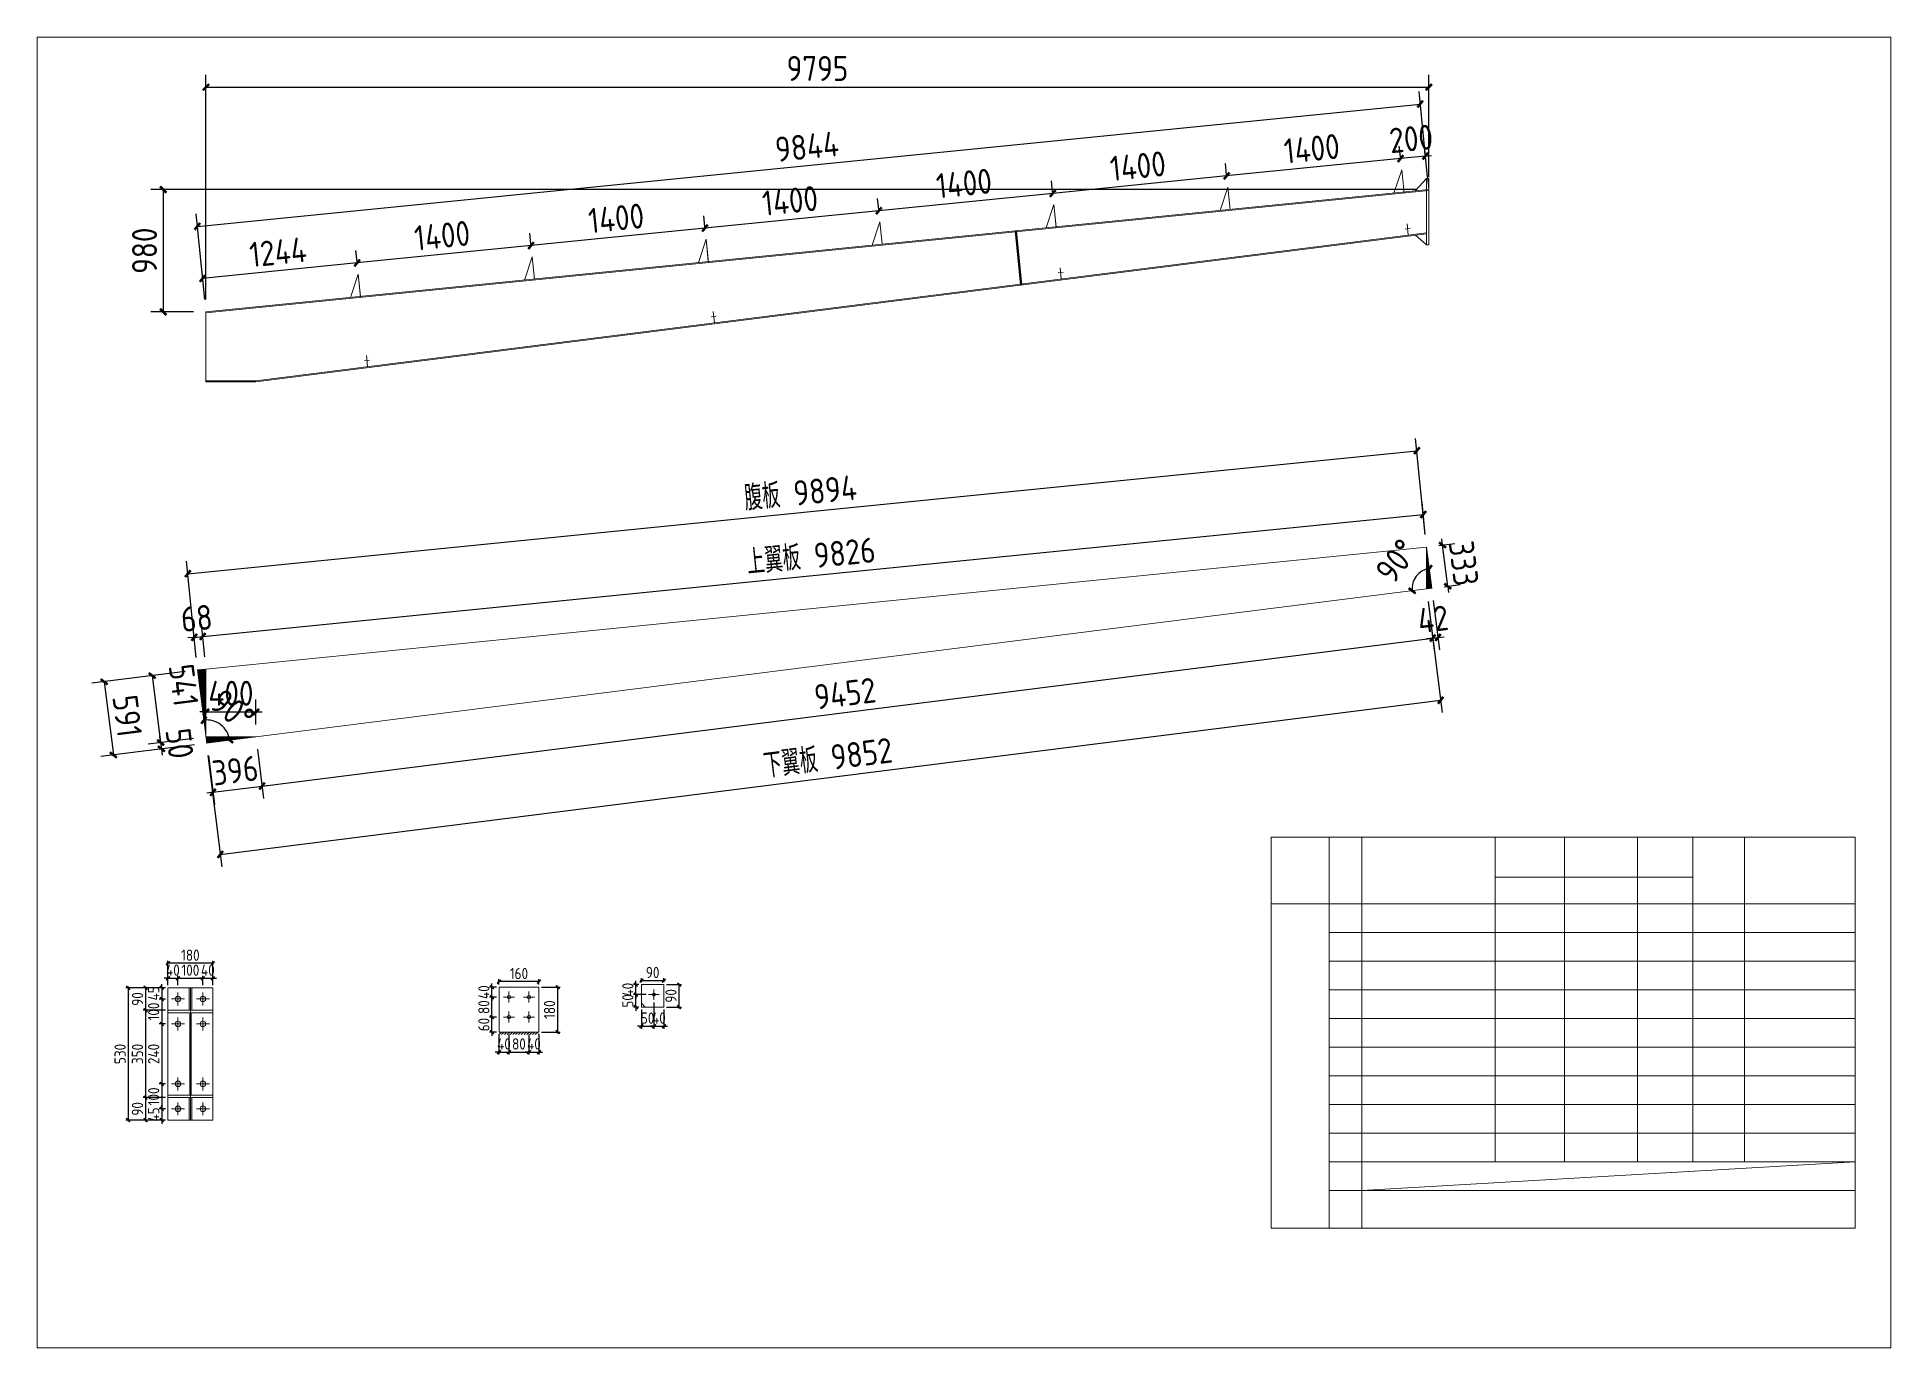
# Model space of a CAD drawing. Extents: x 485428 to 797698, y 56414 to 211814.
# Drawn here: x 763438 to 778288, y 123614 to 134114 of the extents above; entities that cross this region are included whole.
import ezdxf

# ---------------------------------------------------------------- set-up
doc = ezdxf.new("R2010")
doc.units = 0
doc.header["$LTSCALE"] = 1000
doc.header["$MEASUREMENT"] = 0
doc.layers.add('DOTE', color=1, linetype='Continuous')
doc.layers.add('钢架', color=7, linetype='Continuous', lineweight=25)
doc.styles.get("Standard").update_dxf_attribs({"font": 'gbenor.shx', "bigfont": 'gbcbig.shx'})
doc.dimstyles.get("Standard").update_dxf_attribs({"dimscale": 100, "dimtxt": 2, "dimasz": 0.4, "dimexe": 0.5, "dimexo": 1, "dimgap": 0.5, "dimtad": 1, "dimdec": 0, "dimzin": 0, "dimdsep": 46, "dimtxsty": 'Standard', "dimblk": 'ARCHTICK', "dimcen": 0.09, "dimadec": 0, "dimazin": 0, "dimtfac": 1, "dimtdec": 0, "dimtix": 1, "dimtmove": 2, "dimatfit": 3, "dimfxl": 1, "dimtolj": 1, "dimtzin": 0, "dimarcsym": 0})
pattern_1 = [(45, (0, -21000), (-5.612660076, 5.612660076), [])]

msp = doc.modelspace()

# ---------------------------------------------------------------- blocks, each defined once
blk = doc.blocks.new('_ArchTick')
at = {"color": 0, "linetype": 'ByBlock', "const_width": 0.4}
blk.add_lwpolyline([(-0.5, -0.5), (0.5, 0.5)], dxfattribs=at)
blk = doc.blocks.new('*D2563')
at = {"color": 3, "lineweight": -2}
for p, q in [((774359, 133151), (774350, 133240)), ((774558, 133171), (774549, 133260)), ((774360, 133141), (774310, 133136)), ((774559, 133161), (774360, 133141)), ((774559, 133161), (774609, 133166))]:
    blk.add_line(p, q, dxfattribs=at)
at = {"layer": 'Defpoints', "color": 0}
for p in [(774360, 133141), (774568, 133072), (774369, 133052)]:
    blk.add_point(p, dxfattribs=at)
at = {"color": 3, "lineweight": -2, "xscale": 50, "yscale": 50, "zscale": 50}
for p, rotation in [((774360, 133141), 5.710593137549453), ((774559, 133161), 185.7105931375494)]:
    blk.add_blockref('_ArchTick', p, dxfattribs=dict(at, rotation=rotation))
at = {"color": 0, "lineweight": 15, "insert": (774445, 133300), "char_height": 200, "attachment_point": 5, "rotation": 5.7106}
blk.add_mtext('\\A1;200', dxfattribs=at)
blk = doc.blocks.new('*D2591')
at = {"color": 3, "lineweight": -2}
for p, q in [((774353, 133209), (774350, 133240)), ((772966, 133012), (772957, 133101)), ((774360, 133141), (772967, 133002))]:
    blk.add_line(p, q, dxfattribs=at)
at = {"layer": 'Defpoints', "color": 0}
for p in [(774363, 133110), (772967, 133002), (772976, 132912)]:
    blk.add_point(p, dxfattribs=at)
at = {"color": 3, "lineweight": -2, "xscale": 50, "yscale": 50, "zscale": 50}
for p, rotation in [((774360, 133141), 5.710593137575612), ((772967, 133002), 185.7105931375756)]:
    blk.add_blockref('_ArchTick', p, dxfattribs=dict(at, rotation=rotation))
at = {"color": 0, "lineweight": 15, "insert": (773649, 133220), "char_height": 200, "attachment_point": 5, "rotation": 5.7106}
blk.add_mtext('\\A1;1400', dxfattribs=at)
blk = doc.blocks.new('*D2592')
at = {"color": 3, "lineweight": -2}
for p, q in [((772966, 133012), (772957, 133101)), ((771573, 132873), (771564, 132962)), ((772967, 133002), (771574, 132862))]:
    blk.add_line(p, q, dxfattribs=at)
at = {"layer": 'Defpoints', "color": 0}
for p in [(772976, 132912), (771574, 132862), (771583, 132773)]:
    blk.add_point(p, dxfattribs=at)
at = {"color": 3, "lineweight": -2, "xscale": 50, "yscale": 50, "zscale": 50}
for p, rotation in [((772967, 133002), 5.710593137575612), ((771574, 132862), 185.7105931375756)]:
    blk.add_blockref('_ArchTick', p, dxfattribs=dict(at, rotation=rotation))
at = {"color": 0, "lineweight": 15, "insert": (772256, 133081), "char_height": 200, "attachment_point": 5, "rotation": 5.7106}
blk.add_mtext('\\A1;1400', dxfattribs=at)
blk = doc.blocks.new('*D2593')
at = {"color": 3, "lineweight": -2}
for p, q in [((771573, 132873), (771564, 132962)), ((770180, 132733), (770171, 132822)), ((771574, 132862), (770181, 132723))]:
    blk.add_line(p, q, dxfattribs=at)
at = {"layer": 'Defpoints', "color": 0}
for p in [(771583, 132773), (770181, 132723), (770190, 132634)]:
    blk.add_point(p, dxfattribs=at)
at = {"color": 3, "lineweight": -2, "xscale": 50, "yscale": 50, "zscale": 50}
for p, rotation in [((770181, 132723), 185.7105931375756), ((771574, 132862), 5.710593137575612)]:
    blk.add_blockref('_ArchTick', p, dxfattribs=dict(at, rotation=rotation))
at = {"color": 0, "lineweight": 15, "insert": (770863, 132942), "char_height": 200, "attachment_point": 5, "rotation": 5.7106}
blk.add_mtext('\\A1;1400', dxfattribs=at)
blk = doc.blocks.new('*D2594')
at = {"color": 3, "lineweight": -2}
for p, q in [((770180, 132733), (770171, 132822)), ((768787, 132594), (768778, 132683)), ((770181, 132723), (768788, 132584))]:
    blk.add_line(p, q, dxfattribs=at)
at = {"layer": 'Defpoints', "color": 0}
for p in [(770190, 132634), (768788, 132584), (768797, 132494)]:
    blk.add_point(p, dxfattribs=at)
at = {"color": 3, "lineweight": -2, "xscale": 50, "yscale": 50, "zscale": 50}
for p, rotation in [((770181, 132723), 5.710593137575612), ((768788, 132584), 185.7105931375756)]:
    blk.add_blockref('_ArchTick', p, dxfattribs=dict(at, rotation=rotation))
at = {"color": 0, "lineweight": 15, "insert": (769470, 132803), "char_height": 200, "attachment_point": 5, "rotation": 5.7106}
blk.add_mtext('\\A1;1400', dxfattribs=at)
blk = doc.blocks.new('*D2595')
at = {"color": 3, "lineweight": -2}
for p, q in [((768787, 132594), (768778, 132683)), ((767394, 132455), (767385, 132544)), ((768788, 132584), (767395, 132444))]:
    blk.add_line(p, q, dxfattribs=at)
at = {"layer": 'Defpoints', "color": 0}
for p in [(768797, 132494), (767395, 132444), (767404, 132355)]:
    blk.add_point(p, dxfattribs=at)
at = {"color": 3, "lineweight": -2, "xscale": 50, "yscale": 50, "zscale": 50}
for p, rotation in [((768788, 132584), 5.710593137575612), ((767395, 132444), 185.7105931375756)]:
    blk.add_blockref('_ArchTick', p, dxfattribs=dict(at, rotation=rotation))
at = {"color": 0, "lineweight": 15, "insert": (768077, 132663), "char_height": 200, "attachment_point": 5, "rotation": 5.7106}
blk.add_mtext('\\A1;1400', dxfattribs=at)
blk = doc.blocks.new('*D2596')
at = {"color": 3, "lineweight": -2}
for p, q in [((767394, 132455), (767385, 132544)), ((766001, 132315), (765992, 132405)), ((767395, 132444), (766002, 132305))]:
    blk.add_line(p, q, dxfattribs=at)
at = {"layer": 'Defpoints', "color": 0}
for p in [(767404, 132355), (766002, 132305), (766011, 132216)]:
    blk.add_point(p, dxfattribs=at)
at = {"color": 3, "lineweight": -2, "xscale": 50, "yscale": 50, "zscale": 50}
for p, rotation in [((767395, 132444), 5.710593137575612), ((766002, 132305), 185.7105931375756)]:
    blk.add_blockref('_ArchTick', p, dxfattribs=dict(at, rotation=rotation))
at = {"color": 0, "lineweight": 15, "insert": (766683, 132524), "char_height": 200, "attachment_point": 5, "rotation": 5.7106}
blk.add_mtext('\\A1;1400', dxfattribs=at)
blk = doc.blocks.new('*D2597')
at = {"color": 3, "lineweight": -2}
for p, q in [((766001, 132315), (765992, 132405)), ((764781, 132013), (764754, 132281)), ((766002, 132305), (764764, 132181))]:
    blk.add_line(p, q, dxfattribs=at)
at = {"layer": 'Defpoints', "color": 0}
for p in [(764764, 132181), (766011, 132216), (764791, 131913)]:
    blk.add_point(p, dxfattribs=at)
at = {"color": 3, "lineweight": -2, "xscale": 50, "yscale": 50, "zscale": 50}
for p, rotation in [((766002, 132305), 5.710593137575612), ((764764, 132181), 185.7105931375756)]:
    blk.add_blockref('_ArchTick', p, dxfattribs=dict(at, rotation=rotation))
at = {"color": 0, "lineweight": 15, "insert": (765368, 132392), "char_height": 200, "attachment_point": 5, "rotation": 5.7106}
blk.add_mtext('\\A1;1244', dxfattribs=at)
blk = doc.blocks.new('*D2598')
at = {"color": 3, "lineweight": -2}
for p, q in [((774486, 132893), (764349, 132893)), ((764449, 132893), (764449, 131913)), ((764691, 131913), (764349, 131913))]:
    blk.add_line(p, q, dxfattribs=at)
at = {"layer": 'Defpoints', "color": 0}
for p in [(774586, 132893), (764449, 131913), (764791, 131913)]:
    blk.add_point(p, dxfattribs=at)
at = {"color": 3, "lineweight": -2, "xscale": 50, "yscale": 50, "zscale": 50}
for p, rotation in [((764449, 132893), 90), ((764449, 131913), 270)]:
    blk.add_blockref('_ArchTick', p, dxfattribs=dict(at, rotation=rotation))
at = {"color": 0, "lineweight": 15, "insert": (764299, 132403), "char_height": 200, "attachment_point": 5, "rotation": 90}
blk.add_mtext('\\A1;980', dxfattribs=at)
blk = doc.blocks.new('*D2561')
at = {"color": 3, "lineweight": -2}
for p, q in [((764791, 132013), (764791, 133813)), ((774586, 132993), (774586, 133813)), ((764791, 133713), (774586, 133713))]:
    blk.add_line(p, q, dxfattribs=at)
at = {"layer": 'Defpoints', "color": 0}
for p in [(774586, 133713), (774586, 132893), (764791, 131913)]:
    blk.add_point(p, dxfattribs=at)
at = {"color": 3, "lineweight": -2, "xscale": 50, "yscale": 50, "zscale": 50, "rotation": 180}
blk.add_blockref('_ArchTick', (764791, 133713), dxfattribs=at)
at = {"color": 3, "lineweight": -2, "xscale": 50, "yscale": 50, "zscale": 50}
blk.add_blockref('_ArchTick', (774586, 133713), dxfattribs=at)
at = {"color": 0, "lineweight": 15, "insert": (769689, 133863), "char_height": 200, "attachment_point": 5}
blk.add_mtext('\\A1;9795', dxfattribs=at)
blk = doc.blocks.new('*D2562')
at = {"color": 3, "lineweight": -2}
for p, q in [((774576, 132992), (774508, 133677)), ((764722, 132598), (774517, 133578)), ((764781, 132013), (764713, 132698))]:
    blk.add_line(p, q, dxfattribs=at)
at = {"layer": 'Defpoints', "color": 0}
for p in [(774517, 133578), (774586, 132893), (764791, 131913)]:
    blk.add_point(p, dxfattribs=at)
at = {"color": 3, "lineweight": -2, "xscale": 50, "yscale": 50, "zscale": 50}
for p, rotation in [((774517, 133578), 5.710593137485651), ((764722, 132598), 185.7105931374856)]:
    blk.add_blockref('_ArchTick', p, dxfattribs=dict(at, rotation=rotation))
at = {"color": 0, "lineweight": 15, "insert": (769605, 133237), "char_height": 200, "attachment_point": 5, "rotation": 5.7106}
blk.add_mtext('\\A1;9844', dxfattribs=at)
blk = doc.blocks.new('*D2564')
at = {"color": 0, "lineweight": -2}
blk.add_arc((774610, 129699), 158, 97.2026, 187.2026, dxfattribs=at)
at = {"layer": 'Defpoints', "color": 0}
for p in [(774568, 130029), (774514, 129825), (774568, 129693), (774610, 129699), (765191, 128508)]:
    blk.add_point(p, dxfattribs=at)
at = {"color": 0, "lineweight": -2, "xscale": 50, "yscale": 50, "zscale": 50}
for p, rotation in [((774590, 129856), 7.202564799046194), ((774453, 129679), 277.2025647990613)]:
    blk.add_blockref('_ArchTick', p, dxfattribs=dict(at, rotation=rotation))
at = {"color": 0, "lineweight": 15, "insert": (774327, 129918), "char_height": 200, "attachment_point": 5, "rotation": 52.2026}
blk.add_mtext('\\A1;90°', dxfattribs=at)
blk = doc.blocks.new('*D2565')
at = {"color": 3, "lineweight": -2}
for p, q in [((764713, 129144), (764687, 129405)), ((764781, 129151), (764755, 129412)), ((764697, 129306), (764647, 129301)), ((764697, 129306), (764765, 129313)), ((764765, 129313), (764815, 129318))]:
    blk.add_line(p, q, dxfattribs=at)
at = {"layer": 'Defpoints', "color": 0}
for p in [(764765, 129313), (764791, 129051), (764723, 129045)]:
    blk.add_point(p, dxfattribs=at)
at = {"color": 3, "lineweight": -2, "xscale": 50, "yscale": 50, "zscale": 50}
for p, rotation in [((764697, 129306), 5.710593137475294), ((764765, 129313), 185.7105931374753)]:
    blk.add_blockref('_ArchTick', p, dxfattribs=dict(at, rotation=rotation))
at = {"color": 0, "lineweight": 15, "insert": (764716, 129459), "char_height": 200, "attachment_point": 5, "rotation": 5.7106}
blk.add_mtext('\\A1;68', dxfattribs=at)
blk = doc.blocks.new('*D2566')
at = {"color": 3, "lineweight": -2}
for p, q in [((774558, 130129), (774532, 130390)), ((764765, 129313), (774542, 130290)), ((764781, 129151), (764755, 129412))]:
    blk.add_line(p, q, dxfattribs=at)
at = {"layer": 'Defpoints', "color": 0}
for p in [(774542, 130290), (774568, 130029), (764791, 129051)]:
    blk.add_point(p, dxfattribs=at)
at = {"color": 3, "lineweight": -2, "xscale": 50, "yscale": 50, "zscale": 50}
for p, rotation in [((774542, 130290), 5.710593137574898), ((764765, 129313), 185.7105931375749)]:
    blk.add_blockref('_ArchTick', p, dxfattribs=dict(at, rotation=rotation))
at = {"color": 0, "lineweight": 15, "insert": (769638, 129957), "char_height": 200, "attachment_point": 5, "rotation": 5.7106}
blk.add_mtext('\\A1;上翼板 9826', dxfattribs=at)
blk = doc.blocks.new('*D2547')
at = {"color": 3, "lineweight": -2}
for p, q in [((774558, 130129), (774481, 130900)), ((764646, 129816), (774491, 130801)), ((764713, 129144), (764636, 129916))]:
    blk.add_line(p, q, dxfattribs=at)
at = {"layer": 'Defpoints', "color": 0}
for p in [(774491, 130801), (774568, 130029), (764723, 129045)]:
    blk.add_point(p, dxfattribs=at)
at = {"color": 3, "lineweight": -2, "xscale": 50, "yscale": 50, "zscale": 50}
for p, rotation in [((774491, 130801), 5.710593137499544), ((764646, 129816), 185.7105931374995)]:
    blk.add_blockref('_ArchTick', p, dxfattribs=dict(at, rotation=rotation))
at = {"color": 0, "lineweight": 15, "insert": (769553, 130464), "char_height": 200, "attachment_point": 5, "rotation": 5.7106}
blk.add_mtext('\\A1;腹板 9894', dxfattribs=at)
blk = doc.blocks.new('*D2567')
at = {"color": 3, "lineweight": -2}
for p, q in [((764810, 128359), (764860, 127966)), ((765203, 128409), (765253, 128015)), ((764847, 128065), (764797, 128059)), ((764847, 128065), (765240, 128115)), ((765240, 128115), (765290, 128121))]:
    blk.add_line(p, q, dxfattribs=at)
at = {"layer": 'Defpoints', "color": 0}
for p in [(764797, 128459), (765191, 128508), (765240, 128115)]:
    blk.add_point(p, dxfattribs=at)
at = {"color": 3, "lineweight": -2, "xscale": 50, "yscale": 50, "zscale": 50}
for p, rotation in [((764847, 128065), 7.202564799062019), ((765240, 128115), 187.202564799062)]:
    blk.add_blockref('_ArchTick', p, dxfattribs=dict(at, rotation=rotation))
at = {"color": 0, "lineweight": 15, "insert": (765025, 128239), "char_height": 200, "attachment_point": 5, "rotation": 7.2026}
blk.add_mtext('\\A1;396', dxfattribs=at)
blk = doc.blocks.new('*D2568')
at = {"color": 3, "lineweight": -2}
for p, q in [((774581, 129594), (774630, 129200)), ((765240, 128115), (774618, 129300)), ((765203, 128409), (765253, 128015))]:
    blk.add_line(p, q, dxfattribs=at)
at = {"layer": 'Defpoints', "color": 0}
for p in [(774568, 129693), (774618, 129300), (765191, 128508)]:
    blk.add_point(p, dxfattribs=at)
at = {"color": 3, "lineweight": -2, "xscale": 50, "yscale": 50, "zscale": 50}
for p, rotation in [((774618, 129300), 7.202564798976731), ((765240, 128115), 187.2025647989767)]:
    blk.add_blockref('_ArchTick', p, dxfattribs=dict(at, rotation=rotation))
at = {"color": 0, "lineweight": 15, "insert": (769910, 128856), "char_height": 200, "attachment_point": 5, "rotation": 7.2026}
blk.add_mtext('\\A1;9452', dxfattribs=at)
blk = doc.blocks.new('*D2569')
at = {"color": 3, "lineweight": -2}
for p, q in [((774581, 129594), (774630, 129200)), ((774622, 129600), (774672, 129206)), ((774618, 129300), (774568, 129293)), ((774618, 129300), (774660, 129305)), ((774660, 129305), (774709, 129311))]:
    blk.add_line(p, q, dxfattribs=at)
at = {"layer": 'Defpoints', "color": 0}
for p in [(774568, 129693), (774610, 129699), (774660, 129305)]:
    blk.add_point(p, dxfattribs=at)
at = {"color": 3, "lineweight": -2, "xscale": 50, "yscale": 50, "zscale": 50}
for p, rotation in [((774660, 129305), 187.2025647989767), ((774618, 129300), 7.202564798976727)]:
    blk.add_blockref('_ArchTick', p, dxfattribs=dict(at, rotation=rotation))
at = {"color": 0, "lineweight": 15, "insert": (774620, 129451), "char_height": 200, "attachment_point": 5, "rotation": 7.2026}
blk.add_mtext('\\A1;42', dxfattribs=at)
blk = doc.blocks.new('*D2570')
at = {"color": 3, "lineweight": -2}
for p, q in [((764624, 129032), (764261, 128986)), ((764360, 128999), (764428, 128463)), ((764692, 128496), (764329, 128450))]:
    blk.add_line(p, q, dxfattribs=at)
at = {"layer": 'Defpoints', "color": 0}
for p in [(764723, 129045), (764428, 128463), (764791, 128508)]:
    blk.add_point(p, dxfattribs=at)
at = {"color": 3, "lineweight": -2, "xscale": 50, "yscale": 50, "zscale": 50}
for p, rotation in [((764360, 128999), 97.20256479907209), ((764428, 128463), 277.2025647990721)]:
    blk.add_blockref('_ArchTick', p, dxfattribs=dict(at, rotation=rotation))
at = {"color": 0, "lineweight": 15, "insert": (764612, 128923), "char_height": 200, "attachment_point": 5, "rotation": 277.2026}
blk.add_mtext('\\A1;541', dxfattribs=at)
blk = doc.blocks.new('*D2571')
at = {"color": 3, "lineweight": -2}
for p, q in [((764692, 128496), (764329, 128450)), ((764428, 128463), (764422, 128512)), ((764428, 128463), (764434, 128413)), ((764698, 128446), (764335, 128400)), ((764434, 128413), (764441, 128363))]:
    blk.add_line(p, q, dxfattribs=at)
at = {"layer": 'Defpoints', "color": 0}
for p in [(764791, 128508), (764797, 128459), (764434, 128413)]:
    blk.add_point(p, dxfattribs=at)
at = {"color": 3, "lineweight": -2, "xscale": 50, "yscale": 50, "zscale": 50}
for p, rotation in [((764428, 128463), 277.2025647990806), ((764434, 128413), 97.2025647990806)]:
    blk.add_blockref('_ArchTick', p, dxfattribs=dict(at, rotation=rotation))
at = {"color": 0, "lineweight": 15, "insert": (764580, 128456), "char_height": 200, "attachment_point": 5, "rotation": 277.2026}
blk.add_mtext('\\A1;50', dxfattribs=at)
blk = doc.blocks.new('*D2572')
at = {"color": 3, "lineweight": -2}
for p, q in [((774696, 130045), (774690, 130095)), ((774667, 130042), (774796, 130058)), ((774738, 129715), (774696, 130045)), ((774709, 129711), (774837, 129728)), ((774738, 129715), (774744, 129665))]:
    blk.add_line(p, q, dxfattribs=at)
at = {"layer": 'Defpoints', "color": 0}
for p in [(774568, 130029), (774696, 130045), (774610, 129699)]:
    blk.add_point(p, dxfattribs=at)
at = {"color": 3, "lineweight": -2, "xscale": 50, "yscale": 50, "zscale": 50}
for p, rotation in [((774696, 130045), 277.2025647990612), ((774738, 129715), 97.20256479906126)]:
    blk.add_blockref('_ArchTick', p, dxfattribs=dict(at, rotation=rotation))
at = {"color": 0, "lineweight": 15, "insert": (774866, 129899), "char_height": 200, "attachment_point": 5, "rotation": 277.2026}
blk.add_mtext('\\A1;333', dxfattribs=at)
blk = doc.blocks.new('*D2573')
at = {"color": 3, "lineweight": -2}
for p, q in [((764624, 129032), (763876, 128938)), ((763975, 128950), (764049, 128364)), ((764698, 128446), (763950, 128352))]:
    blk.add_line(p, q, dxfattribs=at)
at = {"layer": 'Defpoints', "color": 0}
for p in [(764723, 129045), (764797, 128459), (764049, 128364)]:
    blk.add_point(p, dxfattribs=at)
at = {"color": 3, "lineweight": -2, "xscale": 50, "yscale": 50, "zscale": 50}
for p, rotation in [((763975, 128950), 97.20256479907765), ((764049, 128364), 277.2025647990777)]:
    blk.add_blockref('_ArchTick', p, dxfattribs=dict(at, rotation=rotation))
at = {"color": 0, "lineweight": 15, "insert": (764161, 128676), "char_height": 200, "attachment_point": 5, "rotation": 277.2026}
blk.add_mtext('\\A1;591', dxfattribs=at)
blk = doc.blocks.new('*D2548')
at = {"color": 3, "lineweight": -2}
for p, q in [((774581, 129594), (774693, 128703)), ((764906, 127567), (774681, 128802)), ((764806, 128359), (764919, 127468))]:
    blk.add_line(p, q, dxfattribs=at)
at = {"layer": 'Defpoints', "color": 0}
for p in [(774568, 129693), (774681, 128802), (764793, 128458)]:
    blk.add_point(p, dxfattribs=at)
at = {"color": 3, "lineweight": -2, "xscale": 50, "yscale": 50, "zscale": 50}
for p, rotation in [((774681, 128802), 7.202564799059908), ((764906, 127567), 187.2025647990599)]:
    blk.add_blockref('_ArchTick', p, dxfattribs=dict(at, rotation=rotation))
at = {"color": 0, "lineweight": 15, "insert": (769774, 128340), "char_height": 200, "attachment_point": 5, "rotation": 7.2026}
blk.add_mtext('\\A1;下翼板 9852', dxfattribs=at)
blk = doc.blocks.new('*D2574')
at = {"color": 3, "lineweight": -2}
for p, q in [((764486, 126575), (764456, 126575)), ((764486, 126519), (764486, 126595)), ((764486, 126575), (764566, 126575)), ((764566, 126519), (764566, 126595)), ((764566, 126575), (764596, 126575))]:
    blk.add_line(p, q, dxfattribs=at)
at = {"layer": 'Defpoints', "color": 0}
for p in [(764566, 126575), (764486, 126499), (764566, 126499)]:
    blk.add_point(p, dxfattribs=at)
at = {"color": 3, "lineweight": -2, "xscale": 30, "yscale": 30, "zscale": 30}
blk.add_blockref('_ArchTick', (764486, 126575), dxfattribs=at)
at = {"color": 3, "lineweight": -2, "xscale": 30, "yscale": 30, "zscale": 30, "rotation": 180}
blk.add_blockref('_ArchTick', (764566, 126575), dxfattribs=at)
at = {"color": 0, "lineweight": 15, "insert": (764526, 126640), "char_height": 90, "attachment_point": 5}
blk.add_mtext('\\A1;40', dxfattribs=at)
blk = doc.blocks.new('*D2549')
at = {"color": 3, "lineweight": -2}
for p, q in [((764556, 126575), (764776, 126575)), ((764566, 126519), (764566, 126595)), ((764766, 126519), (764766, 126595))]:
    blk.add_line(p, q, dxfattribs=at)
at = {"layer": 'Defpoints', "color": 0}
for p in [(764766, 126575), (764566, 126499), (764766, 126499)]:
    blk.add_point(p, dxfattribs=at)
at = {"color": 3, "lineweight": -2, "xscale": 30, "yscale": 30, "zscale": 30, "rotation": 180}
blk.add_blockref('_ArchTick', (764566, 126575), dxfattribs=at)
at = {"color": 3, "lineweight": -2, "xscale": 30, "yscale": 30, "zscale": 30}
blk.add_blockref('_ArchTick', (764766, 126575), dxfattribs=at)
at = {"color": 0, "lineweight": 15, "insert": (764666, 126640), "char_height": 90, "attachment_point": 5}
blk.add_mtext('\\A1;100', dxfattribs=at)
blk = doc.blocks.new('*D2575')
at = {"color": 3, "lineweight": -2}
for p, q in [((764766, 126575), (764736, 126575)), ((764766, 126519), (764766, 126595)), ((764766, 126575), (764846, 126575)), ((764846, 126519), (764846, 126595)), ((764846, 126575), (764876, 126575))]:
    blk.add_line(p, q, dxfattribs=at)
at = {"layer": 'Defpoints', "color": 0}
for p in [(764846, 126575), (764766, 126499), (764846, 126499)]:
    blk.add_point(p, dxfattribs=at)
at = {"color": 3, "lineweight": -2, "xscale": 30, "yscale": 30, "zscale": 30}
blk.add_blockref('_ArchTick', (764766, 126575), dxfattribs=at)
at = {"color": 3, "lineweight": -2, "xscale": 30, "yscale": 30, "zscale": 30, "rotation": 180}
blk.add_blockref('_ArchTick', (764846, 126575), dxfattribs=at)
at = {"color": 0, "lineweight": 15, "insert": (764806, 126640), "char_height": 90, "attachment_point": 5}
blk.add_mtext('\\A1;40', dxfattribs=at)
blk = doc.blocks.new('*D2550')
at = {"color": 3, "lineweight": -2}
for p, q in [((764437, 126499), (764437, 126529)), ((764466, 126499), (764417, 126499)), ((764466, 126409), (764417, 126409)), ((764437, 126499), (764437, 126409)), ((764437, 126409), (764437, 126379))]:
    blk.add_line(p, q, dxfattribs=at)
at = {"layer": 'Defpoints', "color": 0}
for p in [(764437, 126409), (764486, 126499), (764486, 126409)]:
    blk.add_point(p, dxfattribs=at)
at = {"color": 3, "lineweight": -2, "xscale": 30, "yscale": 30, "zscale": 30}
for p, rotation in [((764437, 126499), 270), ((764437, 126409), 90)]:
    blk.add_blockref('_ArchTick', p, dxfattribs=dict(at, rotation=rotation))
at = {"color": 0, "lineweight": 15, "insert": (764372, 126454), "char_height": 90, "attachment_point": 5, "rotation": 90}
blk.add_mtext('\\A1;45', dxfattribs=at)
blk = doc.blocks.new('*D2551')
at = {"color": 3, "lineweight": -2}
for p, q in [((764466, 126409), (764417, 126409)), ((764437, 126419), (764437, 126199)), ((764466, 126209), (764417, 126209))]:
    blk.add_line(p, q, dxfattribs=at)
at = {"layer": 'Defpoints', "color": 0}
for p in [(764486, 126409), (764437, 126209), (764486, 126209)]:
    blk.add_point(p, dxfattribs=at)
at = {"color": 3, "lineweight": -2, "xscale": 30, "yscale": 30, "zscale": 30}
for p, rotation in [((764437, 126409), 90), ((764437, 126209), 270)]:
    blk.add_blockref('_ArchTick', p, dxfattribs=dict(at, rotation=rotation))
at = {"color": 0, "lineweight": 15, "insert": (764372, 126309), "char_height": 90, "attachment_point": 5, "rotation": 90}
blk.add_mtext('\\A1;100', dxfattribs=at)
blk = doc.blocks.new('*D2552')
at = {"color": 3, "lineweight": -2}
for p, q in [((764466, 126209), (764417, 126209)), ((764437, 126219), (764437, 125719)), ((764466, 125729), (764417, 125729))]:
    blk.add_line(p, q, dxfattribs=at)
at = {"layer": 'Defpoints', "color": 0}
for p in [(764486, 126209), (764437, 125729), (764486, 125729)]:
    blk.add_point(p, dxfattribs=at)
at = {"color": 3, "lineweight": -2, "xscale": 30, "yscale": 30, "zscale": 30}
for p, rotation in [((764437, 126209), 90), ((764437, 125729), 270)]:
    blk.add_blockref('_ArchTick', p, dxfattribs=dict(at, rotation=rotation))
at = {"color": 0, "lineweight": 15, "insert": (764372, 125969), "char_height": 90, "attachment_point": 5, "rotation": 90}
blk.add_mtext('\\A1;240', dxfattribs=at)
blk = doc.blocks.new('*D2553')
at = {"color": 3, "lineweight": -2}
for p, q in [((764466, 125729), (764417, 125729)), ((764437, 125739), (764437, 125519)), ((764466, 125529), (764417, 125529))]:
    blk.add_line(p, q, dxfattribs=at)
at = {"layer": 'Defpoints', "color": 0}
for p in [(764486, 125729), (764437, 125529), (764486, 125529)]:
    blk.add_point(p, dxfattribs=at)
at = {"color": 3, "lineweight": -2, "xscale": 30, "yscale": 30, "zscale": 30}
for p, rotation in [((764437, 125729), 90), ((764437, 125529), 270)]:
    blk.add_blockref('_ArchTick', p, dxfattribs=dict(at, rotation=rotation))
at = {"color": 0, "lineweight": 15, "insert": (764372, 125629), "char_height": 90, "attachment_point": 5, "rotation": 90}
blk.add_mtext('\\A1;100', dxfattribs=at)
blk = doc.blocks.new('*D2576')
at = {"color": 3, "lineweight": -2}
for p, q in [((764466, 125529), (764417, 125529)), ((764437, 125529), (764437, 125559)), ((764437, 125529), (764437, 125439)), ((764466, 125439), (764417, 125439)), ((764437, 125439), (764437, 125409))]:
    blk.add_line(p, q, dxfattribs=at)
at = {"layer": 'Defpoints', "color": 0}
for p in [(764486, 125529), (764437, 125439), (764486, 125439)]:
    blk.add_point(p, dxfattribs=at)
at = {"color": 3, "lineweight": -2, "xscale": 30, "yscale": 30, "zscale": 30}
for p, rotation in [((764437, 125529), 270), ((764437, 125439), 90)]:
    blk.add_blockref('_ArchTick', p, dxfattribs=dict(at, rotation=rotation))
at = {"color": 0, "lineweight": 15, "insert": (764372, 125484), "char_height": 90, "attachment_point": 5, "rotation": 90}
blk.add_mtext('\\A1;45', dxfattribs=at)
blk = doc.blocks.new('*D2577')
at = {"color": 3, "lineweight": -2}
for p, q in [((764466, 126499), (764287, 126499)), ((764307, 126509), (764307, 126309)), ((764466, 126319), (764287, 126319))]:
    blk.add_line(p, q, dxfattribs=at)
at = {"layer": 'Defpoints', "color": 0}
for p in [(764486, 126499), (764307, 126319), (764486, 126319)]:
    blk.add_point(p, dxfattribs=at)
at = {"color": 3, "lineweight": -2, "xscale": 30, "yscale": 30, "zscale": 30}
for p, rotation in [((764307, 126499), 90), ((764307, 126319), 270)]:
    blk.add_blockref('_ArchTick', p, dxfattribs=dict(at, rotation=rotation))
at = {"color": 0, "lineweight": 15, "insert": (764242, 126409), "char_height": 90, "attachment_point": 5, "rotation": 90}
blk.add_mtext('\\A1;90', dxfattribs=at)
blk = doc.blocks.new('*D2578')
at = {"color": 3, "lineweight": -2}
for p, q in [((764466, 126319), (764287, 126319)), ((764307, 126329), (764307, 125609)), ((764466, 125619), (764287, 125619))]:
    blk.add_line(p, q, dxfattribs=at)
at = {"layer": 'Defpoints', "color": 0}
for p in [(764486, 126319), (764307, 125619), (764486, 125619)]:
    blk.add_point(p, dxfattribs=at)
at = {"color": 3, "lineweight": -2, "xscale": 30, "yscale": 30, "zscale": 30}
for p, rotation in [((764307, 126319), 90), ((764307, 125619), 270)]:
    blk.add_blockref('_ArchTick', p, dxfattribs=dict(at, rotation=rotation))
at = {"color": 0, "lineweight": 15, "insert": (764242, 125969), "char_height": 90, "attachment_point": 5, "rotation": 90}
blk.add_mtext('\\A1;350', dxfattribs=at)
blk = doc.blocks.new('*D2579')
at = {"color": 3, "lineweight": -2}
for p, q in [((764466, 125619), (764287, 125619)), ((764307, 125629), (764307, 125429)), ((764466, 125439), (764287, 125439))]:
    blk.add_line(p, q, dxfattribs=at)
at = {"layer": 'Defpoints', "color": 0}
for p in [(764486, 125619), (764307, 125439), (764486, 125439)]:
    blk.add_point(p, dxfattribs=at)
at = {"color": 3, "lineweight": -2, "xscale": 30, "yscale": 30, "zscale": 30}
for p, rotation in [((764307, 125619), 90), ((764307, 125439), 270)]:
    blk.add_blockref('_ArchTick', p, dxfattribs=dict(at, rotation=rotation))
at = {"color": 0, "lineweight": 15, "insert": (764242, 125529), "char_height": 90, "attachment_point": 5, "rotation": 90}
blk.add_mtext('\\A1;90', dxfattribs=at)
blk = doc.blocks.new('*D2580')
at = {"color": 3, "lineweight": -2}
for p, q in [((764466, 126499), (764148, 126499)), ((764168, 126509), (764168, 125429)), ((764466, 125439), (764148, 125439))]:
    blk.add_line(p, q, dxfattribs=at)
at = {"layer": 'Defpoints', "color": 0}
for p in [(764486, 126499), (764168, 125439), (764486, 125439)]:
    blk.add_point(p, dxfattribs=at)
at = {"color": 3, "lineweight": -2, "xscale": 30, "yscale": 30, "zscale": 30}
for p, rotation in [((764168, 126499), 90), ((764168, 125439), 270)]:
    blk.add_blockref('_ArchTick', p, dxfattribs=dict(at, rotation=rotation))
at = {"color": 0, "lineweight": 15, "insert": (764103, 125969), "char_height": 90, "attachment_point": 5, "rotation": 90}
blk.add_mtext('\\A1;530', dxfattribs=at)
blk = doc.blocks.new('*D2581')
at = {"color": 3, "lineweight": -2}
for p, q in [((764856, 126695), (764476, 126695)), ((764486, 126519), (764486, 126715)), ((764846, 126519), (764846, 126715))]:
    blk.add_line(p, q, dxfattribs=at)
at = {"layer": 'Defpoints', "color": 0}
for p in [(764486, 126695), (764486, 126499), (764846, 126499)]:
    blk.add_point(p, dxfattribs=at)
at = {"color": 3, "lineweight": -2, "xscale": 30, "yscale": 30, "zscale": 30, "rotation": 180}
blk.add_blockref('_ArchTick', (764486, 126695), dxfattribs=at)
at = {"color": 3, "lineweight": -2, "xscale": 30, "yscale": 30, "zscale": 30}
blk.add_blockref('_ArchTick', (764846, 126695), dxfattribs=at)
at = {"color": 0, "lineweight": 15, "insert": (764666, 126760), "char_height": 90, "attachment_point": 5}
blk.add_mtext('\\A1;180', dxfattribs=at)
blk = doc.blocks.new('*D2582')
at = {"color": 3, "lineweight": -2}
for p, q in [((767138, 126124), (767138, 125964)), ((767218, 126124), (767218, 125964)), ((767138, 125984), (767108, 125984)), ((767138, 125984), (767218, 125984)), ((767218, 125984), (767248, 125984))]:
    blk.add_line(p, q, dxfattribs=at)
at = {"layer": 'Defpoints', "color": 0}
for p in [(767138, 126144), (767218, 126144), (767218, 125984)]:
    blk.add_point(p, dxfattribs=at)
at = {"color": 3, "lineweight": -2, "xscale": 30, "yscale": 30, "zscale": 30}
blk.add_blockref('_ArchTick', (767138, 125984), dxfattribs=at)
at = {"color": 3, "lineweight": -2, "xscale": 30, "yscale": 30, "zscale": 30, "rotation": 180}
blk.add_blockref('_ArchTick', (767218, 125984), dxfattribs=at)
at = {"color": 0, "lineweight": 15, "insert": (767178, 126049), "char_height": 90, "attachment_point": 5}
blk.add_mtext('\\A1;40', dxfattribs=at)
blk = doc.blocks.new('*D2554')
at = {"color": 3, "lineweight": -2}
for p, q in [((767218, 126124), (767218, 125964)), ((767378, 126124), (767378, 125964)), ((767208, 125984), (767388, 125984))]:
    blk.add_line(p, q, dxfattribs=at)
at = {"layer": 'Defpoints', "color": 0}
for p in [(767218, 126144), (767378, 126144), (767378, 125984)]:
    blk.add_point(p, dxfattribs=at)
at = {"color": 3, "lineweight": -2, "xscale": 30, "yscale": 30, "zscale": 30, "rotation": 180}
blk.add_blockref('_ArchTick', (767218, 125984), dxfattribs=at)
at = {"color": 3, "lineweight": -2, "xscale": 30, "yscale": 30, "zscale": 30}
blk.add_blockref('_ArchTick', (767378, 125984), dxfattribs=at)
at = {"color": 0, "lineweight": 15, "insert": (767298, 126049), "char_height": 90, "attachment_point": 5}
blk.add_mtext('\\A1;80', dxfattribs=at)
blk = doc.blocks.new('*D2555')
at = {"color": 3, "lineweight": -2}
for p, q in [((767378, 126124), (767378, 125964)), ((767458, 126124), (767458, 125964)), ((767378, 125984), (767348, 125984)), ((767378, 125984), (767458, 125984)), ((767458, 125984), (767488, 125984))]:
    blk.add_line(p, q, dxfattribs=at)
at = {"layer": 'Defpoints', "color": 0}
for p in [(767378, 126144), (767458, 126144), (767458, 125984)]:
    blk.add_point(p, dxfattribs=at)
at = {"color": 3, "lineweight": -2, "xscale": 30, "yscale": 30, "zscale": 30}
blk.add_blockref('_ArchTick', (767378, 125984), dxfattribs=at)
at = {"color": 3, "lineweight": -2, "xscale": 30, "yscale": 30, "zscale": 30, "rotation": 180}
blk.add_blockref('_ArchTick', (767458, 125984), dxfattribs=at)
at = {"color": 0, "lineweight": 15, "insert": (767418, 126049), "char_height": 90, "attachment_point": 5}
blk.add_mtext('\\A1;40', dxfattribs=at)
blk = doc.blocks.new('*D2556')
at = {"color": 3, "lineweight": -2}
for p, q in [((767118, 126264), (767062, 126264)), ((767082, 126264), (767082, 126294)), ((767082, 126144), (767082, 126264)), ((767118, 126144), (767062, 126144)), ((767082, 126144), (767082, 126114))]:
    blk.add_line(p, q, dxfattribs=at)
at = {"layer": 'Defpoints', "color": 0}
for p in [(767082, 126264), (767138, 126264), (767138, 126144)]:
    blk.add_point(p, dxfattribs=at)
at = {"color": 3, "lineweight": -2, "xscale": 30, "yscale": 30, "zscale": 30}
for p, rotation in [((767082, 126264), 270), ((767082, 126144), 90)]:
    blk.add_blockref('_ArchTick', p, dxfattribs=dict(at, rotation=rotation))
at = {"color": 0, "lineweight": 15, "insert": (767017, 126204), "char_height": 90, "attachment_point": 5, "rotation": 90}
blk.add_mtext('\\A1;60', dxfattribs=at)
blk = doc.blocks.new('*D2557')
at = {"color": 3, "lineweight": -2}
for p, q in [((767118, 126424), (767062, 126424)), ((767082, 126254), (767082, 126434)), ((767118, 126264), (767062, 126264))]:
    blk.add_line(p, q, dxfattribs=at)
at = {"layer": 'Defpoints', "color": 0}
for p in [(767082, 126424), (767138, 126424), (767138, 126264)]:
    blk.add_point(p, dxfattribs=at)
at = {"color": 3, "lineweight": -2, "xscale": 30, "yscale": 30, "zscale": 30}
for p, rotation in [((767082, 126424), 90), ((767082, 126264), 270)]:
    blk.add_blockref('_ArchTick', p, dxfattribs=dict(at, rotation=rotation))
at = {"color": 0, "lineweight": 15, "insert": (767017, 126344), "char_height": 90, "attachment_point": 5, "rotation": 90}
blk.add_mtext('\\A1;80', dxfattribs=at)
blk = doc.blocks.new('*D2583')
at = {"color": 3, "lineweight": -2}
for p, q in [((767082, 126504), (767082, 126534)), ((767118, 126504), (767062, 126504)), ((767118, 126424), (767062, 126424)), ((767082, 126424), (767082, 126504)), ((767082, 126424), (767082, 126394))]:
    blk.add_line(p, q, dxfattribs=at)
at = {"layer": 'Defpoints', "color": 0}
for p in [(767082, 126504), (767138, 126504), (767138, 126424)]:
    blk.add_point(p, dxfattribs=at)
at = {"color": 3, "lineweight": -2, "xscale": 30, "yscale": 30, "zscale": 30}
for p, rotation in [((767082, 126504), 270), ((767082, 126424), 90)]:
    blk.add_blockref('_ArchTick', p, dxfattribs=dict(at, rotation=rotation))
at = {"color": 0, "lineweight": 15, "insert": (767017, 126464), "char_height": 90, "attachment_point": 5, "rotation": 90}
blk.add_mtext('\\A1;40', dxfattribs=at)
blk = doc.blocks.new('*D2584')
at = {"color": 3, "lineweight": -2}
for p, q in [((767468, 126548), (767128, 126548)), ((767138, 126524), (767138, 126568)), ((767458, 126524), (767458, 126568))]:
    blk.add_line(p, q, dxfattribs=at)
at = {"layer": 'Defpoints', "color": 0}
for p in [(767138, 126548), (767138, 126504), (767458, 126504)]:
    blk.add_point(p, dxfattribs=at)
at = {"color": 3, "lineweight": -2, "xscale": 30, "yscale": 30, "zscale": 30, "rotation": 180}
blk.add_blockref('_ArchTick', (767138, 126548), dxfattribs=at)
at = {"color": 3, "lineweight": -2, "xscale": 30, "yscale": 30, "zscale": 30}
blk.add_blockref('_ArchTick', (767458, 126548), dxfattribs=at)
at = {"color": 0, "lineweight": 15, "insert": (767298, 126613), "char_height": 90, "attachment_point": 5}
blk.add_mtext('\\A1;160', dxfattribs=at)
blk = doc.blocks.new('*D2558')
at = {"color": 3, "lineweight": -2}
for p, q in [((767478, 126504), (767628, 126504)), ((767608, 126514), (767608, 126134)), ((767478, 126144), (767628, 126144))]:
    blk.add_line(p, q, dxfattribs=at)
at = {"layer": 'Defpoints', "color": 0}
for p in [(767458, 126504), (767458, 126144), (767608, 126144)]:
    blk.add_point(p, dxfattribs=at)
at = {"color": 3, "lineweight": -2, "xscale": 30, "yscale": 30, "zscale": 30}
for p, rotation in [((767608, 126504), 90), ((767608, 126144), 270)]:
    blk.add_blockref('_ArchTick', p, dxfattribs=dict(at, rotation=rotation))
at = {"color": 0, "lineweight": 15, "insert": (767543, 126324), "char_height": 90, "attachment_point": 5, "rotation": 90}
blk.add_mtext('\\A1;180', dxfattribs=at)
blk = doc.blocks.new('*D2585')
at = {"color": 3, "lineweight": -2}
for p, q in [((768379, 126382), (768379, 126171)), ((768279, 126324), (768279, 126171)), ((768279, 126191), (768249, 126191)), ((768279, 126191), (768379, 126191)), ((768379, 126191), (768409, 126191))]:
    blk.add_line(p, q, dxfattribs=at)
at = {"layer": 'Defpoints', "color": 0}
for p in [(768379, 126402), (768279, 126344), (768379, 126191)]:
    blk.add_point(p, dxfattribs=at)
at = {"color": 3, "lineweight": -2, "xscale": 30, "yscale": 30, "zscale": 30}
blk.add_blockref('_ArchTick', (768279, 126191), dxfattribs=at)
at = {"color": 3, "lineweight": -2, "xscale": 30, "yscale": 30, "zscale": 30, "rotation": 180}
blk.add_blockref('_ArchTick', (768379, 126191), dxfattribs=at)
at = {"color": 0, "lineweight": 15, "insert": (768329, 126256), "char_height": 90, "attachment_point": 5}
blk.add_mtext('\\A1;50', dxfattribs=at)
blk = doc.blocks.new('*D2586')
at = {"color": 3, "lineweight": -2}
for p, q in [((768379, 126382), (768379, 126171)), ((768459, 126324), (768459, 126171)), ((768379, 126191), (768349, 126191)), ((768379, 126191), (768459, 126191)), ((768459, 126191), (768489, 126191))]:
    blk.add_line(p, q, dxfattribs=at)
at = {"layer": 'Defpoints', "color": 0}
for p in [(768379, 126402), (768459, 126344), (768459, 126191)]:
    blk.add_point(p, dxfattribs=at)
at = {"color": 3, "lineweight": -2, "xscale": 30, "yscale": 30, "zscale": 30}
blk.add_blockref('_ArchTick', (768379, 126191), dxfattribs=at)
at = {"color": 3, "lineweight": -2, "xscale": 30, "yscale": 30, "zscale": 30, "rotation": 180}
blk.add_blockref('_ArchTick', (768459, 126191), dxfattribs=at)
at = {"color": 0, "lineweight": 15, "insert": (768419, 126256), "char_height": 90, "attachment_point": 5}
blk.add_mtext('\\A1;40', dxfattribs=at)
blk = doc.blocks.new('*D2587')
at = {"color": 3, "lineweight": -2}
for p, q in [((768317, 126444), (768215, 126444)), ((768235, 126444), (768235, 126474)), ((768235, 126344), (768235, 126444)), ((768259, 126344), (768215, 126344)), ((768235, 126344), (768235, 126314))]:
    blk.add_line(p, q, dxfattribs=at)
at = {"layer": 'Defpoints', "color": 0}
for p in [(768235, 126444), (768337, 126444), (768279, 126344)]:
    blk.add_point(p, dxfattribs=at)
at = {"color": 3, "lineweight": -2, "xscale": 30, "yscale": 30, "zscale": 30}
for p, rotation in [((768235, 126444), 270), ((768235, 126344), 90)]:
    blk.add_blockref('_ArchTick', p, dxfattribs=dict(at, rotation=rotation))
at = {"color": 0, "lineweight": 15, "insert": (768170, 126394), "char_height": 90, "attachment_point": 5, "rotation": 90}
blk.add_mtext('\\A1;50', dxfattribs=at)
blk = doc.blocks.new('*D2588')
at = {"color": 3, "lineweight": -2}
for p, q in [((768259, 126524), (768215, 126524)), ((768235, 126524), (768235, 126554)), ((768235, 126444), (768235, 126524)), ((768317, 126444), (768215, 126444)), ((768235, 126444), (768235, 126414))]:
    blk.add_line(p, q, dxfattribs=at)
at = {"layer": 'Defpoints', "color": 0}
for p in [(768235, 126524), (768279, 126524), (768337, 126444)]:
    blk.add_point(p, dxfattribs=at)
at = {"color": 3, "lineweight": -2, "xscale": 30, "yscale": 30, "zscale": 30}
for p, rotation in [((768235, 126524), 270), ((768235, 126444), 90)]:
    blk.add_blockref('_ArchTick', p, dxfattribs=dict(at, rotation=rotation))
at = {"color": 0, "lineweight": 15, "insert": (768170, 126484), "char_height": 90, "attachment_point": 5, "rotation": 90}
blk.add_mtext('\\A1;40', dxfattribs=at)
blk = doc.blocks.new('*D2589')
at = {"color": 3, "lineweight": -2}
for p, q in [((768269, 126556), (768469, 126556)), ((768279, 126544), (768279, 126576)), ((768459, 126544), (768459, 126576))]:
    blk.add_line(p, q, dxfattribs=at)
at = {"layer": 'Defpoints', "color": 0}
for p in [(768279, 126524), (768459, 126556), (768459, 126524)]:
    blk.add_point(p, dxfattribs=at)
at = {"color": 3, "lineweight": -2, "xscale": 30, "yscale": 30, "zscale": 30, "rotation": 180}
blk.add_blockref('_ArchTick', (768279, 126556), dxfattribs=at)
at = {"color": 3, "lineweight": -2, "xscale": 30, "yscale": 30, "zscale": 30}
blk.add_blockref('_ArchTick', (768459, 126556), dxfattribs=at)
at = {"color": 0, "lineweight": 15, "insert": (768369, 126621), "char_height": 90, "attachment_point": 5}
blk.add_mtext('\\A1;90', dxfattribs=at)
blk = doc.blocks.new('*D2590')
at = {"color": 3, "lineweight": -2}
for p, q in [((768479, 126524), (768601, 126524)), ((768581, 126334), (768581, 126534)), ((768479, 126344), (768601, 126344))]:
    blk.add_line(p, q, dxfattribs=at)
at = {"layer": 'Defpoints', "color": 0}
for p in [(768459, 126524), (768581, 126524), (768459, 126344)]:
    blk.add_point(p, dxfattribs=at)
at = {"color": 3, "lineweight": -2, "xscale": 30, "yscale": 30, "zscale": 30}
for p, rotation in [((768581, 126524), 90), ((768581, 126344), 270)]:
    blk.add_blockref('_ArchTick', p, dxfattribs=dict(at, rotation=rotation))
at = {"color": 0, "lineweight": 15, "insert": (768516, 126434), "char_height": 90, "attachment_point": 5, "rotation": 90}
blk.add_mtext('\\A1;90', dxfattribs=at)
blk = doc.blocks.new('*D2559')
at = {"color": 0, "lineweight": -2}
blk.add_arc((764797, 128459), 185, 7.2026, 97.2026, dxfattribs=at)
at = {"layer": 'Defpoints', "color": 0}
for p in [(764723, 129045), (764797, 128459), (764797, 128459), (764945, 128571), (765191, 128508)]:
    blk.add_point(p, dxfattribs=at)
at = {"color": 0, "lineweight": -2, "xscale": 50, "yscale": 50, "zscale": 50}
for p, rotation in [((764774, 128642), 187.2025647990827), ((764981, 128482), 277.2025647990548)]:
    blk.add_blockref('_ArchTick', p, dxfattribs=dict(at, rotation=rotation))
at = {"color": 0, "lineweight": 15, "insert": (765003, 128724), "char_height": 200, "attachment_point": 5, "rotation": 322.2026}
blk.add_mtext('\\A1;90°', dxfattribs=at)
blk = doc.blocks.new('*D2560')
at = {"color": 3, "lineweight": -2}
for p, q in [((764791, 128608), (764791, 128808)), ((765191, 128608), (765191, 128808)), ((764791, 128708), (764741, 128708)), ((764791, 128708), (765191, 128708)), ((765191, 128708), (765241, 128708))]:
    blk.add_line(p, q, dxfattribs=at)
at = {"layer": 'Defpoints', "color": 0}
for p in [(765191, 128708), (764791, 128508), (765191, 128508)]:
    blk.add_point(p, dxfattribs=at)
at = {"color": 3, "lineweight": -2, "xscale": 50, "yscale": 50, "zscale": 50}
blk.add_blockref('_ArchTick', (764791, 128708), dxfattribs=at)
at = {"color": 3, "lineweight": -2, "xscale": 50, "yscale": 50, "zscale": 50, "rotation": 180}
blk.add_blockref('_ArchTick', (765191, 128708), dxfattribs=at)
at = {"color": 0, "lineweight": 15, "insert": (764991, 128858), "char_height": 200, "attachment_point": 5}
blk.add_mtext('\\A1;400', dxfattribs=at)

# ---------------------------------------------------------------- dimensions: what is measured, and where the dimension line sits
at = {"lineweight": 15}
for base, p1, p2, override, picture, middle in [((774586, 133713.3), (764791, 131913), (774586, 132892.5), {"dimtxt": 2, "dimasz": 0.5, "dimexe": 1, "dimexo": 1, "dimclrd": 3, "dimclre": 3}, '*D2561', (769688.5, 133863.3)), ((764566.5, 126574.8), (764486.5, 126499.3), (764566.5, 126499.3), {"dimtxt": 0.9, "dimasz": 0.3, "dimexe": 0.2, "dimexo": 0.2, "dimgap": 0.2, "dimlfac": 0.5, "dimdle": 0.1, "dimclrd": 3, "dimclre": 3}, '*D2574', (764526.5, 126639.8)), ((764766.5, 126574.8), (764566.5, 126499.3), (764766.5, 126499.3), {"dimtxt": 0.9, "dimasz": 0.3, "dimexe": 0.2, "dimexo": 0.2, "dimgap": 0.2, "dimlfac": 0.5, "dimdle": 0.1, "dimclrd": 3, "dimclre": 3}, '*D2549', (764666.5, 126639.8)), ((764846.5, 126574.8), (764766.5, 126499.3), (764846.5, 126499.3), {"dimtxt": 0.9, "dimasz": 0.3, "dimexe": 0.2, "dimexo": 0.2, "dimgap": 0.2, "dimlfac": 0.5, "dimdle": 0.1, "dimclrd": 3, "dimclre": 3}, '*D2575', (764806.5, 126639.8)), ((768378.8, 126191.3), (768278.8, 126344.4), (768378.8, 126402.4), {"dimtxt": 0.9, "dimasz": 0.3, "dimexe": 0.2, "dimexo": 0.2, "dimgap": 0.2, "dimlfac": 0.5, "dimdle": 0.1, "dimclrd": 3, "dimclre": 3}, '*D2585', (768328.8, 126256.3)), ((768458.8, 126191.3), (768378.8, 126402.4), (768458.8, 126344.4), {"dimtxt": 0.9, "dimasz": 0.3, "dimexe": 0.2, "dimexo": 0.2, "dimgap": 0.2, "dimlfac": 0.5, "dimdle": 0.1, "dimclrd": 3, "dimclre": 3}, '*D2586', (768418.8, 126256.3)), ((767218.3, 125983.6), (767138.3, 126144.2), (767218.3, 126144.2), {"dimtxt": 0.9, "dimasz": 0.3, "dimexe": 0.2, "dimexo": 0.2, "dimgap": 0.2, "dimlfac": 0.5, "dimdle": 0.1, "dimclrd": 3, "dimclre": 3}, '*D2582', (767178.3, 126048.6)), ((767378.3, 125983.6), (767218.3, 126144.2), (767378.3, 126144.2), {"dimtxt": 0.9, "dimasz": 0.3, "dimexe": 0.2, "dimexo": 0.2, "dimgap": 0.2, "dimlfac": 0.5, "dimdle": 0.1, "dimclrd": 3, "dimclre": 3}, '*D2554', (767298.3, 126048.6)), ((767458.3, 125983.6), (767378.3, 126144.2), (767458.3, 126144.2), {"dimtxt": 0.9, "dimasz": 0.3, "dimexe": 0.2, "dimexo": 0.2, "dimgap": 0.2, "dimlfac": 0.5, "dimdle": 0.1, "dimclrd": 3, "dimclre": 3}, '*D2555', (767418.3, 126048.6))]:
    dim = msp.add_linear_dim(base=base, p1=p1, p2=p2, dimstyle='Standard', override=override, dxfattribs=at)
    dim.commit()
    dim.dimension.update_dxf_attribs({"geometry": picture, "text_midpoint": middle})
for p1, p2, distance, override, picture, middle in [((764791, 131913), (774586, 132892.5), 688.7, {"dimtxt": 2, "dimasz": 0.5, "dimexe": 1, "dimexo": 1, "dimclrd": 3, "dimclre": 3}, '*D2562', (769605.1, 133237.3)), ((774568.1, 133071.6), (774369.1, 133051.7), -89.6, {"dimtxt": 2, "dimasz": 0.5, "dimexe": 1, "dimexo": 1, "dimclrd": 3, "dimclre": 3}, '*D2563', (774444.8, 133300.1)), ((774609.8, 129698.7), (774568, 130029.1), -129.4, {"dimtxt": 2, "dimasz": 0.5, "dimexe": 1, "dimexo": 1, "dimclrd": 3, "dimclre": 3}, '*D2572', (774866.1, 129899)), ((764723.2, 129044.6), (764791, 129051.4), 262.6, {"dimtxt": 2, "dimasz": 0.5, "dimexe": 1, "dimexo": 1, "dimclrd": 3, "dimclre": 3}, '*D2565', (764716.1, 129458.6)), ((764723.2, 129044.6), (764797.3, 128458.7), -754.5, {"dimtxt": 2, "dimasz": 0.5, "dimexe": 1, "dimexo": 1, "dimclrd": 3, "dimclre": 3}, '*D2573', (764160.6, 128675.9)), ((764797.3, 128458.7), (765190.5, 128508.4), -396.9, {"dimtxt": 2, "dimasz": 0.5, "dimexe": 1, "dimexo": 1, "dimclrd": 3, "dimclre": 3}, '*D2567', (765024.9, 128238.6)), ((764846.5, 126499.3), (764486.5, 126499.3), -195.6, {"dimtxt": 0.9, "dimasz": 0.3, "dimexe": 0.2, "dimexo": 0.2, "dimgap": 0.2, "dimlfac": 0.5, "dimdle": 0.1, "dimclrd": 3, "dimclre": 3}, '*D2581', (764666.5, 126759.9)), ((767458.3, 126504.2), (767138.3, 126504.2), -43.6, {"dimtxt": 0.9, "dimasz": 0.3, "dimexe": 0.2, "dimexo": 0.2, "dimgap": 0.2, "dimlfac": 0.5, "dimdle": 0.1, "dimclrd": 3, "dimclre": 3}, '*D2584', (767298.3, 126612.8)), ((768278.8, 126524.4), (768458.8, 126524.4), 31.2, {"dimtxt": 0.9, "dimasz": 0.3, "dimexe": 0.2, "dimexo": 0.2, "dimgap": 0.2, "dimlfac": 0.5, "dimdle": 0.1, "dimclrd": 3, "dimclre": 3}, '*D2589', (768368.8, 126620.6)), ((767458.3, 126504.2), (767458.3, 126144.2), 150, {"dimtxt": 0.9, "dimasz": 0.3, "dimexe": 0.2, "dimexo": 0.2, "dimgap": 0.2, "dimlfac": 0.5, "dimdle": 0.1, "dimclrd": 3, "dimclre": 3}, '*D2558', (767543.3, 126324.2)), ((768458.8, 126344.4), (768458.8, 126524.4), -122.6, {"dimtxt": 0.9, "dimasz": 0.3, "dimexe": 0.2, "dimexo": 0.2, "dimgap": 0.2, "dimlfac": 0.5, "dimdle": 0.1, "dimclrd": 3, "dimclre": 3}, '*D2590', (768516.4, 126434.4)), ((764486.5, 126499.3), (764486.5, 125439.3), -318.6, {"dimtxt": 0.9, "dimasz": 0.3, "dimexe": 0.2, "dimexo": 0.2, "dimgap": 0.2, "dimlfac": 0.5, "dimdle": 0.1, "dimclrd": 3, "dimclre": 3}, '*D2580', (764102.9, 125969.3))]:
    dim = msp.add_aligned_dim(p1=p1, p2=p2, distance=distance, dimstyle='Standard', override=override, dxfattribs=at)
    dim.commit()
    dim.dimension.update_dxf_attribs({"geometry": picture, "text_midpoint": middle})
for base, p1, p2, angle, override, picture, middle in [((772967.1, 133001.5), (774363.3, 133109.7), (772976, 132912.4), 5.71059, {"dimtxt": 2, "dimasz": 0.5, "dimexe": 1, "dimexo": 1, "dimclrd": 3, "dimclre": 3}, '*D2591', (773648.7, 133220.5)), ((771574.1, 132862.2), (772976, 132912.4), (771583, 132773.1), 5.71059, {"dimtxt": 2, "dimasz": 0.5, "dimexe": 1, "dimexo": 1, "dimclrd": 3, "dimclre": 3}, '*D2592', (772255.7, 133081.2)), ((770181, 132722.9), (771583, 132773.1), (770189.9, 132633.8), 5.71059, {"dimtxt": 2, "dimasz": 0.5, "dimexe": 1, "dimexo": 1, "dimclrd": 3, "dimclre": 3}, '*D2593', (770862.6, 132941.8)), ((764449.020044, 131913.0067655), (774586.0132671, 132892.5067655), (764791.0132671, 131913.0067655), 90, {"dimtxt": 2, "dimasz": 0.5, "dimexe": 1, "dimexo": 1, "dimclrd": 3, "dimclre": 3}, '*D2598', (764299.020044, 132402.7567655)), ((768788, 132583.6), (770189.9, 132633.8), (768796.9, 132494.5), 5.71059, {"dimtxt": 2, "dimasz": 0.5, "dimexe": 1, "dimexo": 1, "dimclrd": 3, "dimclre": 3}, '*D2594', (769469.6, 132802.5)), ((767394.9, 132444.3), (768796.9, 132494.5), (767403.8, 132355.2), 5.71059, {"dimtxt": 2, "dimasz": 0.5, "dimexe": 1, "dimexo": 1, "dimclrd": 3, "dimclre": 3}, '*D2595', (768076.5, 132663.2)), ((766001.9, 132305), (767403.8, 132355.2), (766010.8, 132215.9), 5.71059, {"dimtxt": 2, "dimasz": 0.5, "dimexe": 1, "dimexo": 1, "dimclrd": 3, "dimclre": 3}, '*D2596', (766683.5, 132523.9)), ((764764.2, 132181.3), (766010.8, 132215.9), (764791, 131913), 5.71059, {"dimtxt": 2, "dimasz": 0.5, "dimexe": 1, "dimexo": 1, "dimclrd": 3, "dimclre": 3}, '*D2597', (765368.1, 132392.4)), ((774617.8, 129299.7), (765190.5, 128508.4), (774568, 129693.5), 187.20256, {"dimtxt": 2, "dimasz": 0.5, "dimexe": 1, "dimexo": 1, "dimclrd": 3, "dimclre": 3}, '*D2568', (769910.2, 128856)), ((774659.5, 129305), (774568, 129693.5), (774609.8, 129698.7), 187.20256, {"dimtxt": 2, "dimasz": 0.5, "dimexe": 1, "dimexo": 1, "dimclrd": 3, "dimclre": 3}, '*D2569', (774619.8, 129451.1)), ((764434.4, 128412.8), (764791, 128508.4), (764797.3, 128458.7), 97.20256, {"dimtxt": 2, "dimasz": 0.5, "dimexe": 1, "dimexo": 1, "dimclrd": 3, "dimclre": 3}, '*D2571', (764580.1, 128456.5)), ((764436.5, 126409.3), (764486.5, 126499.3), (764486.5, 126409.3), 90, {"dimtxt": 0.9, "dimasz": 0.3, "dimexe": 0.2, "dimexo": 0.2, "dimgap": 0.2, "dimlfac": 0.5, "dimdle": 0.1, "dimclrd": 3, "dimclre": 3}, '*D2550', (764371.5, 126454.3)), ((767082.1, 126504.2), (767138.3, 126424.2), (767138.3, 126504.2), 90, {"dimtxt": 0.9, "dimasz": 0.3, "dimexe": 0.2, "dimexo": 0.2, "dimgap": 0.2, "dimlfac": 0.5, "dimdle": 0.1, "dimclrd": 3, "dimclre": 3}, '*D2583', (767017.1, 126464.2)), ((768235, 126524.4), (768336.8, 126444.4), (768278.8, 126524.4), 90, {"dimtxt": 0.9, "dimasz": 0.3, "dimexe": 0.2, "dimexo": 0.2, "dimgap": 0.2, "dimlfac": 0.5, "dimdle": 0.1, "dimclrd": 3, "dimclre": 3}, '*D2588', (768170, 126484.4)), ((764307.1, 126319.3), (764486.5, 126499.3), (764486.5, 126319.3), 90, {"dimtxt": 0.9, "dimasz": 0.3, "dimexe": 0.2, "dimexo": 0.2, "dimgap": 0.2, "dimlfac": 0.5, "dimdle": 0.1, "dimclrd": 3, "dimclre": 3}, '*D2577', (764242.1, 126409.3)), ((764436.5, 126209.3), (764486.5, 126409.3), (764486.5, 126209.3), 90, {"dimtxt": 0.9, "dimasz": 0.3, "dimexe": 0.2, "dimexo": 0.2, "dimgap": 0.2, "dimlfac": 0.5, "dimdle": 0.1, "dimclrd": 3, "dimclre": 3}, '*D2551', (764371.5, 126309.3)), ((767082.1, 126424.2), (767138.3, 126264.2), (767138.3, 126424.2), 90, {"dimtxt": 0.9, "dimasz": 0.3, "dimexe": 0.2, "dimexo": 0.2, "dimgap": 0.2, "dimlfac": 0.5, "dimdle": 0.1, "dimclrd": 3, "dimclre": 3}, '*D2557', (767017.1, 126344.2)), ((768235, 126444.4), (768278.8, 126344.4), (768336.8, 126444.4), 90, {"dimtxt": 0.9, "dimasz": 0.3, "dimexe": 0.2, "dimexo": 0.2, "dimgap": 0.2, "dimlfac": 0.5, "dimdle": 0.1, "dimclrd": 3, "dimclre": 3}, '*D2587', (768170, 126394.4)), ((764307.1, 125619.3), (764486.5, 126319.3), (764486.5, 125619.3), 90, {"dimtxt": 0.9, "dimasz": 0.3, "dimexe": 0.2, "dimexo": 0.2, "dimgap": 0.2, "dimlfac": 0.5, "dimdle": 0.1, "dimclrd": 3, "dimclre": 3}, '*D2578', (764242.1, 125969.3)), ((764436.5, 125729.3), (764486.5, 126209.3), (764486.5, 125729.3), 90, {"dimtxt": 0.9, "dimasz": 0.3, "dimexe": 0.2, "dimexo": 0.2, "dimgap": 0.2, "dimlfac": 0.5, "dimdle": 0.1, "dimclrd": 3, "dimclre": 3}, '*D2552', (764371.5, 125969.3)), ((767082.1, 126264.2), (767138.3, 126144.2), (767138.3, 126264.2), 90, {"dimtxt": 0.9, "dimasz": 0.3, "dimexe": 0.2, "dimexo": 0.2, "dimgap": 0.2, "dimlfac": 0.5, "dimdle": 0.1, "dimclrd": 3, "dimclre": 3}, '*D2556', (767017.1, 126204.2)), ((764307.1, 125439.3), (764486.5, 125619.3), (764486.5, 125439.3), 90, {"dimtxt": 0.9, "dimasz": 0.3, "dimexe": 0.2, "dimexo": 0.2, "dimgap": 0.2, "dimlfac": 0.5, "dimdle": 0.1, "dimclrd": 3, "dimclre": 3}, '*D2579', (764242.1, 125529.3)), ((764436.5, 125529.3), (764486.5, 125729.3), (764486.5, 125529.3), 90, {"dimtxt": 0.9, "dimasz": 0.3, "dimexe": 0.2, "dimexo": 0.2, "dimgap": 0.2, "dimlfac": 0.5, "dimdle": 0.1, "dimclrd": 3, "dimclre": 3}, '*D2553', (764371.5, 125629.3)), ((764436.5, 125439.3), (764486.5, 125529.3), (764486.5, 125439.3), 90, {"dimtxt": 0.9, "dimasz": 0.3, "dimexe": 0.2, "dimexo": 0.2, "dimgap": 0.2, "dimlfac": 0.5, "dimdle": 0.1, "dimclrd": 3, "dimclre": 3}, '*D2576', (764371.5, 125484.3))]:
    dim = msp.add_linear_dim(base=base, p1=p1, p2=p2, angle=angle, dimstyle='Standard', override=override, dxfattribs=at)
    dim.commit()
    dim.dimension.update_dxf_attribs({"geometry": picture, "text_midpoint": middle})
for p1, p2, distance, text, picture, middle in [((764723.2, 129044.6), (774568, 130029.1), 775.2, '腹板 9894', '*D2547', (769552.9, 130464.1)), ((764793.3, 128458.2), (774568, 129693.5), -898.4, '下翼板 9852', '*D2548', (769773.7, 128339.9)), ((764791, 128508.4), (765190.5, 128508.4), 200.1, '400', '*D2560', (764990.8, 128858.5))]:
    dim = msp.add_aligned_dim(p1=p1, p2=p2, distance=distance, text=text, dimstyle='Standard', override={"dimtxt": 2, "dimasz": 0.5, "dimexe": 1, "dimexo": 1, "dimclrd": 3, "dimclre": 3}, dxfattribs=at)
    dim.commit()
    dim.dimension.update_dxf_attribs({"geometry": picture, "text_midpoint": middle})
dim = msp.add_linear_dim(base=(774541.9, 130290.4), p1=(764791, 129051.4), p2=(774568, 130029.1), angle=185.71059, text='上翼板 9826', dimstyle='Standard', override={"dimtxt": 2, "dimasz": 0.5, "dimexe": 1, "dimexo": 1, "dimclrd": 3, "dimclre": 3}, dxfattribs=at)
dim.commit()
dim.dimension.update_dxf_attribs({"geometry": '*D2566', "text_midpoint": (769637.8, 129957.4)})
at = {"color": 1, "lineweight": 15}
for base, line1, line2, override, picture, middle in [((774514.2, 129824.7), ((774568, 129693.5), (765190.5, 128508.4)), ((774568, 130029.1), (774609.8, 129698.7)), {"dimtxt": 2, "dimasz": 0.5, "dimgap": 1}, '*D2564', (774326.8, 129918.2)), ((764944.8, 128570.7), ((764797.3, 128458.7), (765190.5, 128508.4)), ((764723.2, 129044.6), (764797.3, 128458.7)), {"dimtxt": 2, "dimasz": 0.5, "dimgap": 0.5}, '*D2559', (765002.7, 128723.5))]:
    dim = msp.add_angular_dim_2l(base=base, line1=line1, line2=line2, dimstyle='Standard', override=override, dxfattribs=at)
    dim.commit()
    dim.dimension.update_dxf_attribs({"geometry": picture, "text_midpoint": middle})
at = {"lineweight": 15}
dim = msp.add_linear_dim(base=(764428.1205, 128462.5293), p1=(764723.2453, 129044.6358), p2=(764791.0133, 128508.3898), angle=277.20256, dimstyle='Standard', override={"dimtxt": 2, "dimasz": 0.5, "dimexe": 1, "dimexo": 1, "dimclrd": 3, "dimclre": 3}, dxfattribs=at)
dim.commit()
dim.dimension.update_dxf_attribs({"geometry": '*D2570', "text_midpoint": (764612.0757, 128922.9289), "dimtype": 161})

# ---------------------------------------------------------------- hatches: boundary and pattern name
at = {"lineweight": 15}
h = msp.add_hatch(dxfattribs=at)
h.set_pattern_fill('ANSI31', color=256, scale=5, style=0)
h.set_pattern_definition(pattern_1)
h.paths.add_polyline_path([(774568, 130029.1), (774568, 129693.5), (774609.8, 129698.7)])
h = msp.add_hatch(dxfattribs=at)
h.set_pattern_fill('ANSI31', color=256, scale=5, style=0)
h.set_pattern_definition(pattern_1)
h.paths.add_polyline_path([(764791, 129051.4), (764723.2, 129044.6), (764791, 128508.4)])
h.paths.add_polyline_path([(765190.5, 128508.4), (764791, 128508.4), (764797.3, 128458.7)])
h = msp.add_hatch(dxfattribs=at)
h.set_pattern_fill('ANSI31', color=256, scale=10, style=0)
h.set_pattern_definition([(45, (284553.542, -69158.43), (-11.22532015, 11.22532015), [])])
h.paths.add_polyline_path([(767458.3, 126144.2), (767448, 126144.2), (767458.3, 126130.9)], flags=17)
h.paths.add_polyline_path([(767448, 126144.2), (767138.3, 126144.2), (767138.3, 126124.2), (767458.3, 126124.2), (767458.3, 126130.9)])

# ---------------------------------------------------------------- linework, layer by layer
at = {"color": 2, "lineweight": 15}
for p, q in [((774586, 132892.5), (774568.1, 133071.6)), ((772976, 132912.4), (772914.4, 132725.3)), ((772994, 132733.3), (772976, 132912.4)), ((772994, 132733.3), (772976, 132912.4)), ((774369.1, 133051.7), (774307.4, 132864.6)), ((774387.8, 132864.6), (774369.1, 133051.7)), ((774568, 132982.5), (774476.7, 132881.6)), ((774568, 132982.5), (774568, 132450.8)), ((774568, 132982.5), (774586, 132982.5)), ((774586, 132982.5), (774586, 132450.8)), ((771583, 132773.1), (771521.3, 132586)), ((771600.9, 132594), (771583, 132773.1)), ((771601.7, 132586), (771583, 132773.1)), ((770189.9, 132633.8), (770128.2, 132446.7)), ((770207.8, 132454.7), (770189.9, 132633.8)), ((770207.8, 132454.7), (770189.9, 132633.8)), ((774421.4, 132528.5), (774412.5, 132618.1)), ((768796.9, 132494.5), (768735.2, 132307.4)), ((768814.8, 132315.4), (768796.9, 132494.5)), ((768815.6, 132307.4), (768796.9, 132494.5)), ((771316, 132128.1), (771272.7, 132561.2)), ((771326, 132129.1), (771282.7, 132562.2)), ((774480.5, 132527.9), (774568, 132450.8)), ((767403.8, 132355.2), (767342.1, 132168.1)), ((767421.7, 132176.1), (767403.8, 132355.2)), ((767421.7, 132176.1), (767403.8, 132355.2)), ((774568, 132450.8), (774586, 132450.8)), ((766010.8, 132215.9), (765949.1, 132028.8)), ((766028.7, 132036.8), (766010.8, 132215.9)), ((766029.5, 132028.8), (766010.8, 132215.9)), ((771642.6, 132177.3), (771633.6, 132266.9)), ((768863.7, 131826.1), (768854.8, 131915.7)), ((766084.9, 131475), (766075.9, 131564.6)), ((774568, 130029.1), (774568, 129693.5)), ((764656.5, 126319.3), (764656.5, 126499.3)), ((764676.5, 126319.3), (764676.5, 126499.3)), ((764656.5, 125439.3), (764656.5, 125619.3)), ((764676.5, 125439.3), (764676.5, 125619.3)), ((764656.5, 125439.3), (764676.5, 125439.3))]:
    msp.add_line(p, q, dxfattribs=at)
at = {"lineweight": 15}
for p, q in [((774586, 132892.5), (764791, 131913)), ((774586, 132884.5), (764791, 131905)), ((774568, 132547), (765190.5, 131361.9)), ((774568, 132539), (765191, 131353.9)), ((774436.3, 132580.8), (774396.6, 132575.8)), ((771657.4, 132229.6), (771617.7, 132224.6)), ((768878.6, 131878.4), (768838.9, 131873.4)), ((766099.7, 131527.2), (766060, 131522.2)), ((765190.5, 131361.9), (764791, 131361.9)), ((765191, 131353.9), (764791, 131353.9)), ((774568, 130029.1), (764791, 129051.4)), ((774568, 130029.1), (774609.8, 129698.7)), ((774568, 129693.5), (765190.5, 128508.4)), ((774568, 129693.5), (774609.8, 129698.7)), ((764791, 129051.4), (764723.2, 129044.6)), ((764723.2, 129044.6), (764797.3, 128458.7)), ((765190.5, 128508.4), (764791, 128508.4)), ((764793.3, 128458.2), (765190.5, 128508.4)), ((775119.1, 127385.7), (775119.1, 127705)), ((775119.1, 127705), (775119.1, 125105.4)), ((775672.9, 127705), (775672.9, 125105.4)), ((778001.3, 127705), (778001.3, 124573.2)), ((768278.8, 126524.4), (768278.8, 126344.4)), ((768458.8, 126524.4), (768278.8, 126524.4)), ((768458.8, 126344.4), (768458.8, 126524.4)), ((764486.5, 126499.3), (764486.5, 125439.3)), ((764846.5, 126499.3), (764486.5, 126499.3)), ((764618.5, 126409.3), (764514.5, 126409.3)), ((764566.5, 126357.3), (764566.5, 126461.3)), ((764818.5, 126409.3), (764714.5, 126409.3)), ((764766.5, 126357.3), (764766.5, 126461.3)), ((764846.5, 125439.3), (764846.5, 126499.3)), ((767138.3, 126504.2), (767138.3, 126144.2)), ((767458.3, 126504.2), (767138.3, 126504.2)), ((767262.3, 126424.2), (767174.3, 126424.2)), ((767218.3, 126468.2), (767218.3, 126380.2)), ((767422.3, 126424.2), (767334.3, 126424.2)), ((767378.3, 126468.2), (767378.3, 126380.2)), ((767458.3, 126144.2), (767458.3, 126504.2)), ((768278.8, 126374.4), (768308.8, 126344.4)), ((768420.8, 126444.4), (768336.8, 126444.4)), ((768378.8, 126402.4), (768378.8, 126486.4)), ((764566.5, 126157.3), (764566.5, 126261.3)), ((764766.5, 126157.3), (764766.5, 126261.3)), ((767262.3, 126264.2), (767174.3, 126264.2)), ((767218.3, 126308.2), (767218.3, 126220.2)), ((767422.3, 126264.2), (767334.3, 126264.2)), ((767378.3, 126308.2), (767378.3, 126220.2)), ((768278.8, 126344.4), (768458.8, 126344.4)), ((764618.5, 126209.3), (764514.5, 126209.3)), ((764818.5, 126209.3), (764714.5, 126209.3)), ((764846.5, 126129.3), (764846.5, 125809.3)), ((767138.3, 126144.2), (767458.3, 126144.2)), ((764566.5, 125677.3), (764566.5, 125781.3)), ((764766.5, 125677.3), (764766.5, 125781.3)), ((764618.5, 125729.3), (764514.5, 125729.3)), ((764818.5, 125729.3), (764714.5, 125729.3)), ((764618.5, 125529.3), (764514.5, 125529.3)), ((764566.5, 125477.3), (764566.5, 125581.3)), ((764818.5, 125529.3), (764714.5, 125529.3)), ((764766.5, 125477.3), (764766.5, 125581.3)), ((764486.5, 125439.3), (764846.5, 125439.3)), ((774049.5, 124875.8), (778001.3, 125105.4))]:
    msp.add_line(p, q, dxfattribs=at)
at = {"color": 1, "lineweight": 15}
for p, q in [((771321, 132128.6), (771277.7, 132561.7)), ((773323.6, 127705), (773323.6, 124573.2)), ((773789.4, 124573.2), (773789.4, 127705)), ((764666.5, 126499.3), (764666.5, 125439.3))]:
    msp.add_line(p, q, dxfattribs=at)
at = {"color": 4, "lineweight": 15}
for p, q in [((764666.5, 126319.3), (764486.5, 126319.3)), ((764486.5, 126319.3), (764486.5, 126299.3)), ((764486.5, 126299.3), (764846.5, 126299.3)), ((764660.5, 126299.3), (764660.5, 125639.3)), ((764846.5, 126319.3), (764666.5, 126319.3)), ((764672.5, 126299.3), (764672.5, 125639.3)), ((764846.5, 126299.3), (764846.5, 126319.3)), ((764846.5, 125639.3), (764486.5, 125639.3)), ((764486.5, 125639.3), (764486.5, 125619.3)), ((764846.5, 125619.3), (764846.5, 125639.3)), ((764486.5, 125619.3), (764666.5, 125619.3)), ((764666.5, 125619.3), (764846.5, 125619.3))]:
    msp.add_line(p, q, dxfattribs=at)
at = {"lineweight": 15}
msp.add_lwpolyline([(763438.1, 134114.2), (778288.1, 134114.2), (778288.1, 123614.2), (763438.1, 123614.2)], close=True, dxfattribs=at)
for centre, radius in [((764566.5, 126409.3), 22), ((764766.5, 126409.3), 22), ((767218.3, 126424.2), 14), ((767378.3, 126424.2), 14), ((768378.8, 126444.4), 12), ((764566.5, 126209.3), 22), ((764766.5, 126209.3), 22), ((767218.3, 126264.2), 14), ((767378.3, 126264.2), 14), ((764566.5, 125729.3), 22), ((764766.5, 125729.3), 22), ((764566.5, 125529.3), 22), ((764766.5, 125529.3), 22)]:
    msp.add_circle(centre, radius, dxfattribs=at)
at = {"layer": 'DOTE', "lineweight": 15}
for p, q in [((764791, 131353.9), (764791, 131913)), ((764791, 128508.4), (764791, 129051.4))]:
    msp.add_line(p, q, dxfattribs=at)
at = {"layer": '钢架', "lineweight": 15}
for p, q in [((773323.6, 127705), (778001.3, 127705)), ((774049.5, 127705), (774049.5, 124573.2)), ((776257, 127705), (776257, 125793.9)), ((776702, 127705), (776702, 125105.4)), ((777114.6, 127705), (777114.6, 125105.4)), ((775119.1, 127385.7), (776702, 127385.7)), ((773323.6, 127171.1), (778001.3, 127171.1)), ((773789.4, 126941.5), (778001.3, 126941.5)), ((773789.4, 126712), (778001.3, 126712)), ((773789.4, 126482.5), (778001.3, 126482.5)), ((773789.4, 126482.5), (778001.3, 126482.5)), ((773789.4, 126253), (778001.3, 126253)), ((773789.4, 126023.5), (778001.3, 126023.5)), ((773789.4, 125793.9), (778001.3, 125793.9)), ((776257, 125793.9), (776257, 125105.4)), ((773789.4, 125564.4), (778001.3, 125564.4)), ((773789.4, 125334.9), (778001.3, 125334.9)), ((773789.4, 125105.4), (778001.3, 125105.4)), ((773789.4, 124875.8), (778001.3, 124875.8)), ((773789.4, 124875.8), (778001.3, 124875.8)), ((773789.4, 124875.8), (778001.3, 124875.8)), ((773789.4, 124875.8), (778001.3, 124875.8)), ((773323.6, 124573.2), (778001.3, 124573.2))]:
    msp.add_line(p, q, dxfattribs=at)

msp.set_redraw_order([(e.dxf.handle, doc.entitydb.next_handle()) for e in msp.query("TEXT MTEXT ATTDEF DIMENSION ARC_DIMENSION")])  # texts and dimensions are drawn at this point

doc.saveas('drawing.dxf')
